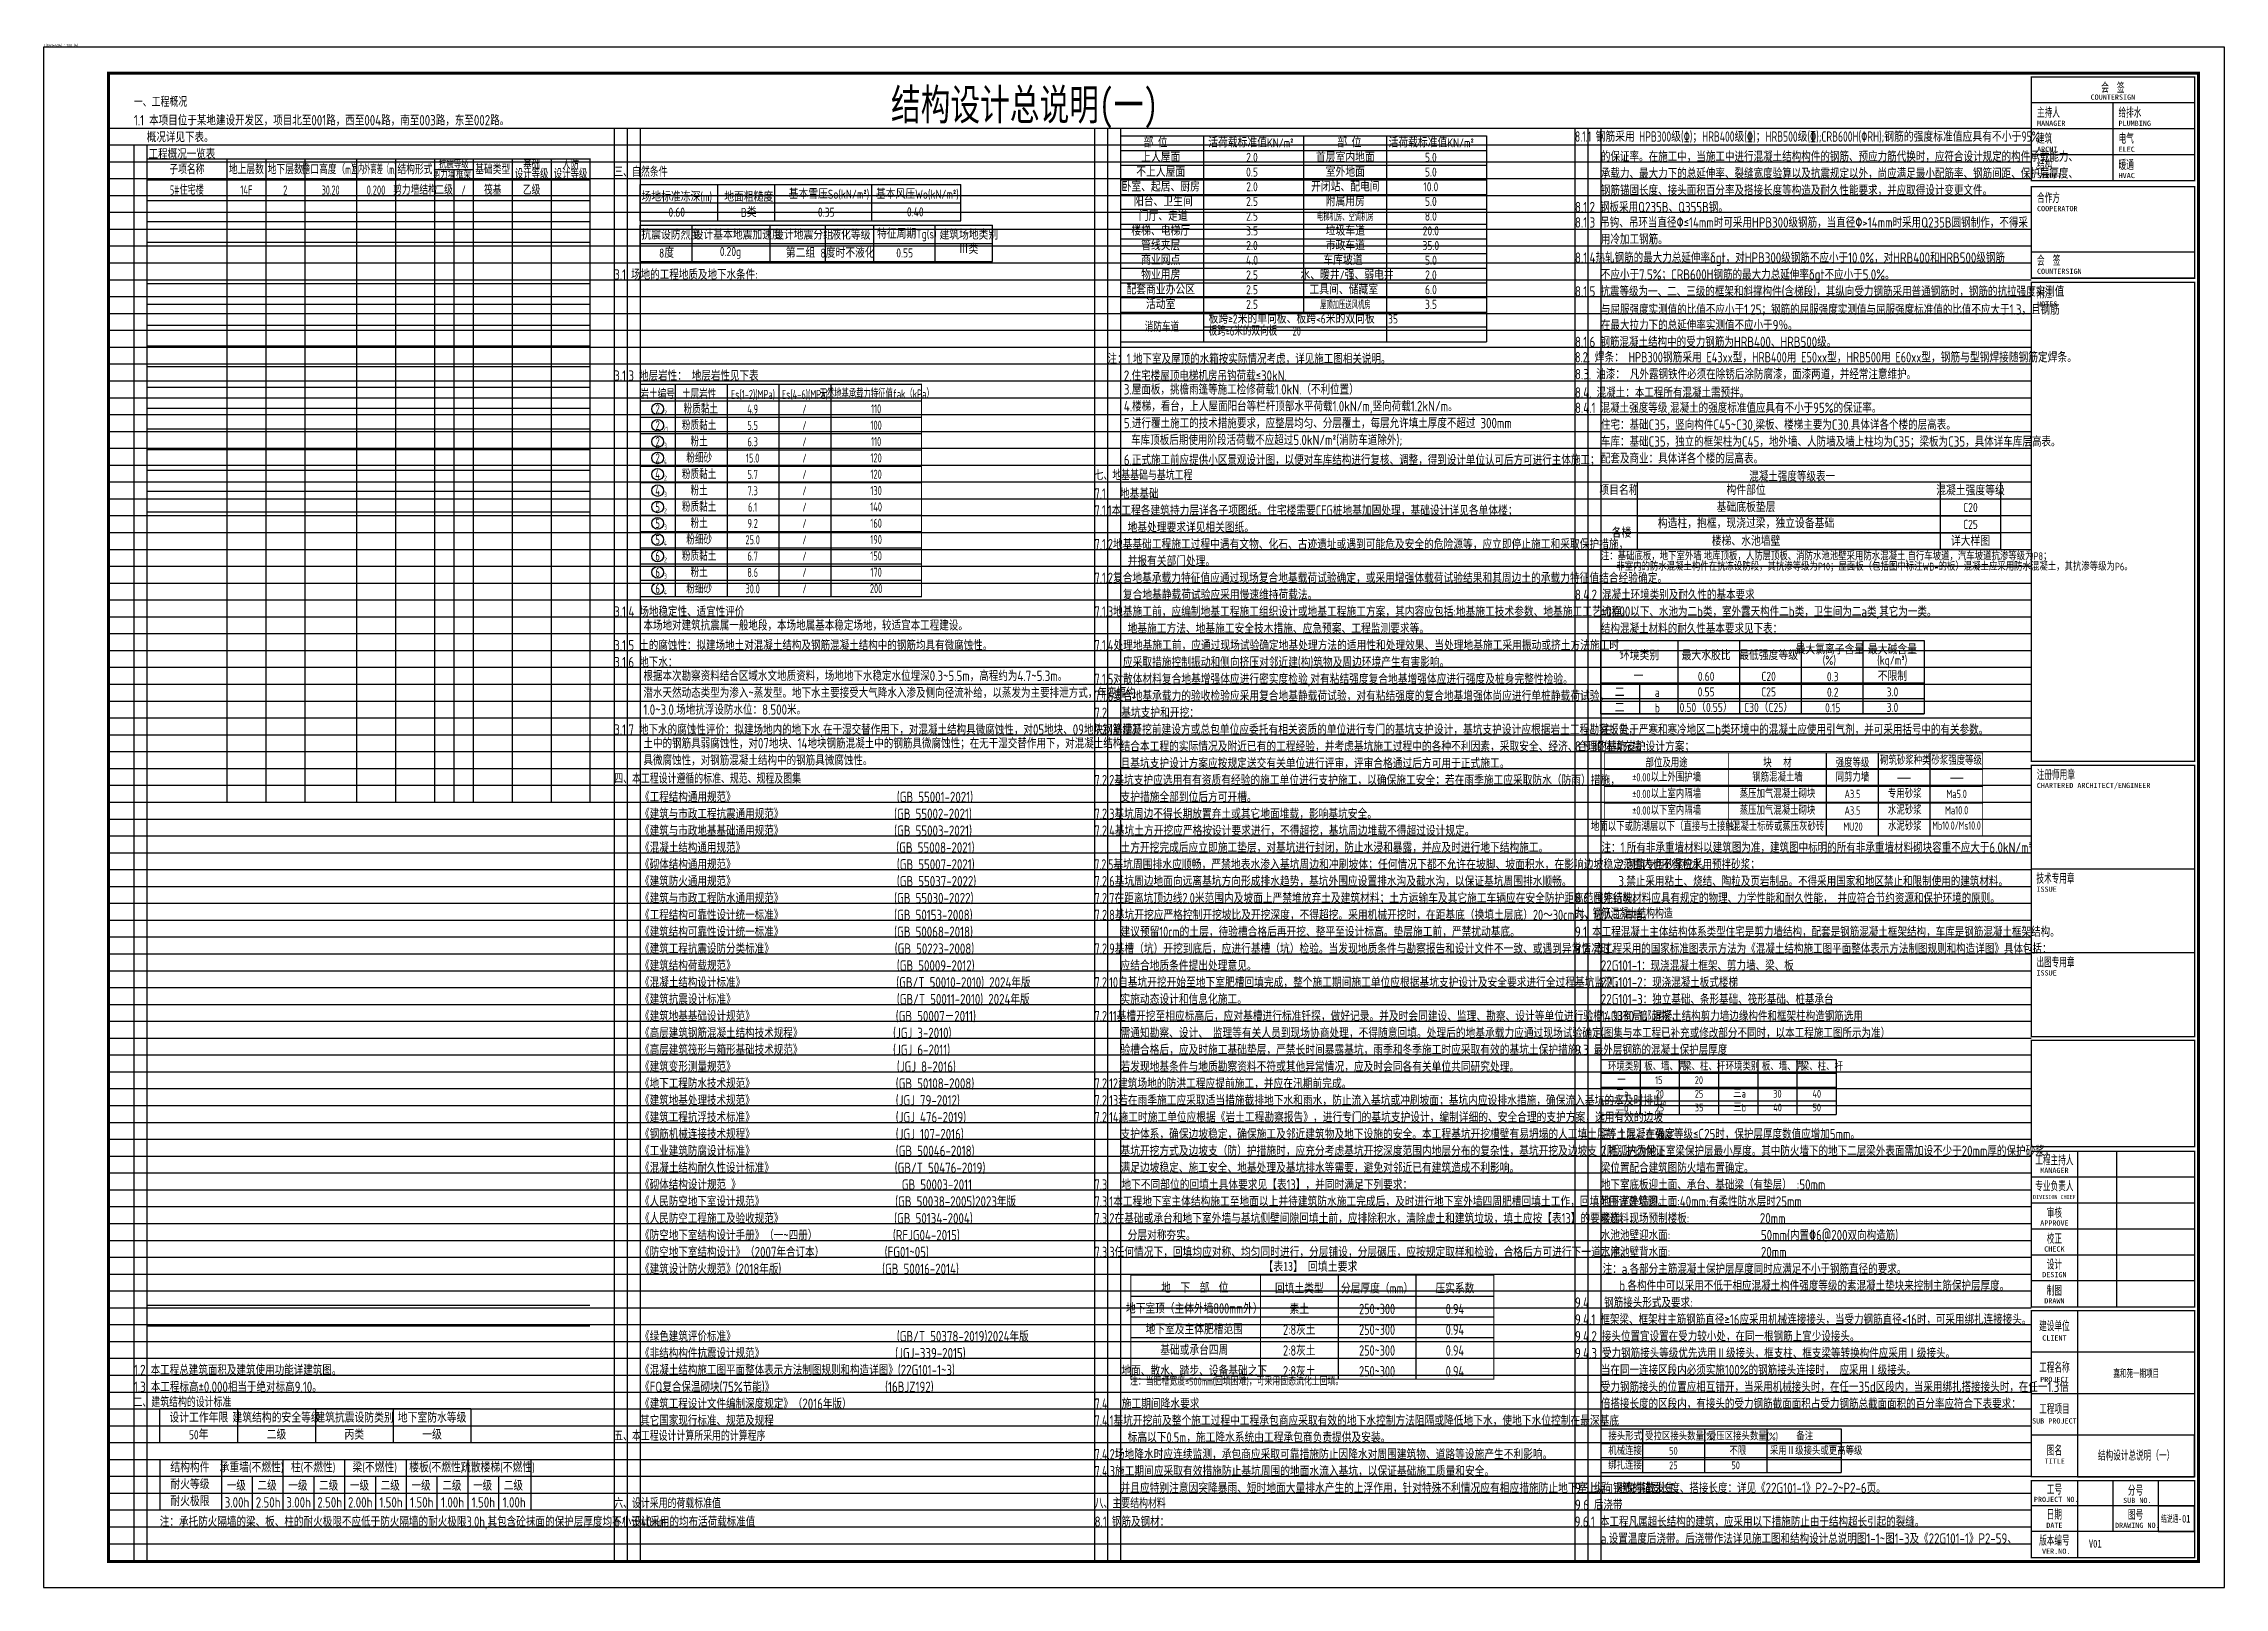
# Model space of a CAD drawing. Extents: x 698102 to 803227, y -138366 to 57555.
# Drawn here: x 698102 to 782202, y -1986 to 57555 of the extents above; entities that cross this region are included whole.
import ezdxf
from ezdxf.enums import TextEntityAlignment as Align

# ---------------------------------------------------------------- set-up
doc = ezdxf.new("R2010")
doc.units = 0
doc.header["$LTSCALE"] = 500
doc.linetypes.add('CONTINOUS', pattern=[0])
doc.layers.get('Defpoints').update_dxf_attribs({"color": 1, "linetype": 'CONTINUOUS'})
doc.layers.add('_TSZ_PLOT_MARK', color=1, linetype='CONTINUOUS', plot=False)
doc.layers.add('S-MODIFY-云线', color=3, linetype='CONTINUOUS', plot=False)
for name, color, linetype in [('A-ANNO-SYMB_图名标注', 3, 'CONTINUOUS'), ('A-ANNO-TITLE', 4, 'CONTINUOUS'), ('S-FLOOR-说明', 7, 'CONTINUOUS'), ('SM-1', 7, 'CONTINUOUS'), ('SM3', 4, 'CONTINUOUS'), ('TAB', 132, 'CONTINUOUS'), ('TEXT', 7, 'CONTINUOUS'), ('TEXT12', 6, 'CONTINUOUS'), ('TEXT13', 103, 'CONTINUOUS'), ('THICK', 6, 'CONTINUOUS'), ('图签', 4, 'CONTINUOUS'), ('图表', 4, 'CONTINUOUS'), ('更新', 30, 'CONTINOUS'), ('编号', 4, 'CONTINUOUS')]:
    doc.layers.add(name, color=color, linetype=linetype)
doc.styles.add('-宋体', font='', dxfattribs={"width": 0.8})
doc.styles.add('-黑体', font='simhei.ttf', dxfattribs={"width": 0.8})
doc.styles.add('_TSZ_PLOT_MARK', font='tssdeng.shx', dxfattribs={"width": 0.7, "bigfont": 'tssdchn.shx'})
doc.styles.add('TSSD_Dimension', font='Tssdeng.shx', dxfattribs={"width": 0.7, "bigfont": 'hztxt.shx'})
doc.styles.add('TSSD_Norm', font='tssdeng.shx', dxfattribs={"width": 0.8, "bigfont": 'hztxt.shx'})
doc.styles.add('TSSD_Rein', font='tssdeng.shx', dxfattribs={"width": 0.7, "bigfont": 'hztxt.shx'})
doc.styles.add('黑体', font='simhei.ttf')
doc.styles.get('-宋体').set_extended_font_data('SimSun')

msp = doc.modelspace()

# ---------------------------------------------------------------- texts
at = {"layer": '_TSZ_PLOT_MARK', "style": '_TSZ_PLOT_MARK'}
msp.add_text('T(841*594)_1:100 (4)', height=100, dxfattribs=at).set_placement((698101.92, 57414.24), align=Align.BOTTOM_LEFT)
at = {"layer": 'A-ANNO-SYMB_图名标注', "color": 7, "style": '-宋体', "width": 0.8}
msp.add_text('01', height=300, dxfattribs=at).set_placement((780732.52, 664.24), align=Align.MIDDLE_CENTER)
at = {"layer": 'A-ANNO-TITLE', "style": '-宋体'}
for s, height, p in [('COUNTERSIGN', 200, (777901.92, 55391.01)), ('MANAGER', 200, (775646.72, 13996.7)), ('DIVISION CHIEF', 150, (775646.72, 12996.7)), ('APPROVE', 200, (775646.72, 11966.69)), ('CHECK', 200, (775646.72, 10965.63)), ('DESIGN', 200, (775646.72, 9976.62)), ('DRAWN', 200, (775646.72, 8965.63)), ('CLIENT', 200, (775646.72, 7533.94)), ('PROJECT', 200, (775646.72, 5933.94)), ('SUB PROJECT', 200, (775646.72, 4333.94)), ('TITLE', 200, (775661.02, 2781.68)), ('PROJECT NO.', 200, (775716.72, 1308.3)), ('SUB NO.', 200, (778844.42, 1269.58)), ('DATE', 200, (775646.72, 310.83)), ('DRAWING NO.', 200, (778844.42, 308.3)), ('VER.NO.', 200, (775716.72, -689.17))]:
    msp.add_text(s, height=height, dxfattribs=at).set_placement(p, align=Align.CENTER)
at = {"layer": 'A-ANNO-TITLE', "style": '-宋体', "width": 0.6}
for s, p in [('会  签', (777901.92, 55694.87)), ('工程主持人', (775646.72, 14329.66)), ('专业负责人', (775646.72, 13329.66)), ('审核', (775646.72, 12299.64)), ('校正', (775646.72, 11298.58)), ('设计', (775646.72, 10309.57)), ('制图', (775646.72, 9298.58)), ('建设单位', (775646.72, 7933.44)), ('工程名称', (775646.72, 6333.44)), ('工程项目', (775646.72, 4733.44)), ('图名', (775649.01, 3133.44)), ('工号', (775646.72, 1629.27)), ('分号', (778774.42, 1590.55)), ('日期', (775646.72, 662.59)), ('图号', (778774.42, 660.06)), ('版本编号', (775646.72, -337.41))]:
    msp.add_text(s, height=350, dxfattribs=at).set_placement(p, align=Align.CENTER)
for s, p in [('主持人', (774976.11, 54731.95)), ('给排水', (778118.73, 54731.95)), ('建筑', (774976.11, 53731.95)), ('电气', (778121.95, 53731.95, 100)), ('结构', (774979.33, 52717.89, 100)), ('暖通', (778121.95, 52717.89, 100)), ('合作方', (774976.11, 51441.42)), ('会  签  ', (774976.11, 49025.27)), ('附注', (774976.11, 47761.47)), ('注册师用章', (774967.29, 29193.79)), ('技术专用章', (774953.14, 25193.35)), ('出图专用章', (774953.14, 21963.08))]:
    msp.add_text(s, height=350, dxfattribs=at).set_placement(p)
at = {"layer": 'A-ANNO-TITLE', "style": '-宋体'}
for s, p in [('MANAGER', (774976.11, 54381.95)), ('PLUMBING', (778118.73, 54381.95)), ('ARCHI', (774979.33, 53381.95, 100)), ('ELEC', (778121.95, 53381.95, 100)), ('STRUCT', (774979.33, 52367.89, 100)), ('HVAC', (778121.95, 52367.89, 100)), ('COOPERATOR', (774976.11, 51091.42)), ('COUNTERSIGN', (774976.11, 48675.27)), ('NOTES', (774976.11, 47411.47)), ('CHARTERED ARCHITECT/ENGINEER', (774967.29, 28843.79)), ('ISSUE', (774953.14, 24843.35)), ('ISSUE', (774953.14, 21613.08))]:
    msp.add_text(s, height=200, dxfattribs=at).set_placement(p)
for s, height, width, p in [('结说通-', 266.667, 0.6, (780158.13, 664.24)), ('V01', 300, 0.8, (777221.72, -300.04))]:
    msp.add_text(s, height=height, dxfattribs=dict(at, width=width)).set_placement(p, align=Align.MIDDLE_CENTER)
at = {"layer": 'A-ANNO-TITLE', "style": '-宋体', "width": 0.6}
msp.add_attdef('结构设计总说明（一）', text='', height=350, dxfattribs=at).set_placement((778796.72, 2941.08), align=Align.CENTER)
at = {"layer": 'S-FLOOR-说明', "style": '-宋体', "width": 0.6}
msp.add_text('嘉和苑一期项目', height=300, dxfattribs=at).set_placement((778803.48, 6118.28), align=Align.CENTER)
at = {"layer": 'SM-1', "style": 'TSSD_Rein', "width": 0.75}
for s, p in [('地下室顶（主体外墙800mm外）', (742475.98, 8573.84)), ('素土', (746526.25, 8551.53)), ('250~300', (749526.25, 8551.53)), ('0.94', (752526.25, 8551.53)), ('地下室及主体肥槽范围', (742475.98, 7773.84)), ('2:8灰土', (746526.25, 7751.53)), ('250~300', (749526.25, 7751.53)), ('0.94', (752526.25, 7751.53)), ('基础或承台四周', (742475.98, 6973.84)), ('2:8灰土', (746526.25, 6951.53)), ('250~300', (749526.25, 6951.53)), ('0.94', (752526.25, 6951.53)), ('地面、散水、踏步、设备基础之下', (742475.98, 6173.84)), ('2:8灰土', (746526.25, 6151.53)), ('250~300', (749526.25, 6151.53)), ('0.94', (752526.25, 6151.53))]:
    msp.add_text(s, height=400, dxfattribs=at).set_placement(p, align=Align.CENTER)
at = {"layer": 'SM3', "style": '-黑体', "width": 0.8}
msp.add_text('【表13】 回填土要求', height=350, dxfattribs=at).set_placement((746955.36, 10224.39), align=Align.CENTER)
at = {"layer": 'TEXT', "color": 7}
for s, height, style, width, p in [('1.1 本项目位于某地建设开发区，项目北至001路，西至004路，南至003路，东至002路。', 400, 'TSSD_Norm', 0.8, (701581.93, 54399.39)), ('概况详见下表。     ', 400, 'TSSD_Norm', 0.8, (702081.93, 53749.39)), ('3.1 场地的工程地质及地下水条件:', 400, 'TSSD_Norm', 0.8, (720106.93, 48449.39)), ('板跨≥2米的单向板、板跨<6米的双向板   35', 350, 'TSSD_Norm', 0.8, (743027.87, 46761.45)), ('3.1.3 地层岩性： 地层岩性见下表  ', 400, 'TSSD_Norm', 0.8, (720106.93, 44549.39)), ('住宅：基础C35，竖向构件C45~C30,梁板、楼梯主要为C30.具体详各个楼的层高表。', 400, 'TSSD_Norm', 0.8, (758156.93, 42658.93)), ('车库：基础C35，独立的框架柱为C45，地外墙、人防墙及墙上柱均为C35；梁板为C35，具体详车库层高表。', 400, 'TSSD_Norm', 0.8, (758156.93, 42008.93)), ('配套及商业：具体详各个楼的层高表。', 400, 'TSSD_Norm', 0.8, (758156.93, 41358.93)), ('各楼', 350, 'TSSD_Norm', 0.8, (758577.22, 38501.74)), ('3.1.4 %%144%%144场地稳定性、适宜性评价', 400, 'TSSD_Rein', 0.8, (720106.93, 35449.39)), ('3.1.5 土的腐蚀性：拟建场地土对混凝土结构及钢筋混凝土结构中的钢筋均具有微腐蚀性。', 400, 'TSSD_Rein', 0.8, (720106.93, 34149.39)), ('3.1.6 地下水：', 400, 'TSSD_Rein', 0.8, (720106.93, 33499.39)), ('1.2 本工程总建筑面积及建筑使用功能详建筑图。', 400, 'TSSD_Norm', 0.8, (701581.93, 6199.39)), ('注：承托防火隔墙的梁、板、柱的耐火极限不应低于防火隔墙的耐火极限3.0h,其包含砼抹面的保护层厚度均不小于40mm.', 400, 'TSSD_Norm', 0.77, (702581.93, 349.28))]:
    msp.add_text(s, height=height, dxfattribs=dict(at, style=style, width=width)).set_placement(p)
at = {"layer": 'TEXT', "color": 1, "style": 'TSSD_Norm', "width": 0.8}
for s, p in [('部 位', (740984.86, 53553.99)), ('活荷载标准值KN/m\x8c2', (744657.75, 53552.71)), ('部 位', (748457.43, 53553.99)), ('活荷载标准值KN/m\x8c2', (751612.07, 53552.71))]:
    msp.add_text(s, height=350, dxfattribs=at).set_placement(p, align=Align.CENTER)
at = {"layer": 'TEXT', "style": 'TSSD_Norm'}
for s, width, p in [('8.1.1 钢筋采用 HPB300级(%%131)；HRB400级(%%132)；HRB500级(%%133);CRB600H(%%130%%140RH%%141);钢筋的强度标准值应具有不小于95%%%', 0.7, (757156.93, 53649.39)), ('3.屋面板，挑檐雨篷等施工检修荷载1.0kN.（不利位置）', 0.8, (739760.49, 43899.39)), ('4.楼梯，看台，上人屋面阳台等栏杆顶部水平荷载1.0kN/m,竖向荷载1.2kN/m。', 0.8, (739760.49, 43249.39)), ('5.进行覆土施工的技术措施要求，应整层均匀、分层覆土，每层允许填土厚度不超过 300mm', 0.8, (739760.49, 42599.39)), ('车库顶板后期使用阶段活荷载不应超过5.0kN/m%%1402%%141(消防车道除外);', 0.8, (740040.92, 41949.39))]:
    msp.add_text(s, height=400, dxfattribs=dict(at, width=width)).set_placement(p, align=Align.BOTTOM_LEFT)
at = {"layer": 'TEXT', "color": 1, "style": 'TSSD_Norm', "width": 0.8}
for s, p in [(' 工程概况一览表 ', (701955.31, 53099.39)), ('《混凝土结构设计标准》                              (GB/T 50010-2010) 2024年版', (721106.93, 21149.39)), ('《建筑抗震设计标准》                                (GB/T 50011-2010) 2024年版', (721106.93, 20499.39)), ('9.4.1 框架梁、框架柱主筋钢筋直径≥16应采用机械连接接头，当受力钢筋直径<16时，可采用绑扎连接接头。', (757156.93, 8149.39)), ('1.3 本工程标高±0.000相当于绝对标高9.10。', (701581.93, 5549.39))]:
    msp.add_text(s, height=400, dxfattribs=at).set_placement(p)
at = {"layer": 'TEXT', "color": 1, "style": 'TSSD_Dimension'}
for s, height, width, p in [('抗震等级', 300, 0.7, (713921.54, 52899.39)), ('基础', 342.857, 0.7, (716921.54, 52877.96)), ('人防', 342.857, 0.7, (718421.54, 52877.96)), ('子项名称', 357.143, 0.7, (703628.03, 52699.39)), ('地上层数', 357.143, 0.7, (705921.54, 52699.39)), ('地下层数', 357.143, 0.7, (707421.54, 52699.39)), ('檐口高度（m）', 357.143, 0.7, (709171.54, 52699.39)), ('室内外高差（m）', 357.143, 0.5, (710921.54, 52699.39)), ('结构形式', 357.143, 0.7, (712421.54, 52699.39)), ('剪力墙', 300, 0.7, (713546.54, 52499.39)), ('框架', 300, 0.7, (714296.54, 52499.39)), ('基础类型', 357.143, 0.7, (715421.54, 52699.39)), ('设计等级', 342.857, 0.7, (716921.54, 52520.82)), ('设计等级', 342.857, 0.7, (718421.54, 52520.82))]:
    msp.add_text(s, height=height, dxfattribs=dict(at, width=width)).set_placement(p, align=Align.MIDDLE_CENTER)
at = {"layer": 'TEXT', "style": 'TSSD_Norm'}
for s, height, width, p in [('上人屋面', 350, 0.8, (741182.57, 52987.08)), ('2.0', 350, 0.8, (744702.3, 52993.12)), ('首层室内地面', 350, 0.8, (748301.4, 52987.18)), ('5.0', 350, 0.8, (751598.56, 52993.12)), ('卧室、起居、厨房', 350, 0.8, (741182.57, 51852)), ('不上人屋面', 350, 0.8, (741182.57, 52420.18)), ('0.5', 350, 0.8, (744702.3, 52426.12)), ('2.0', 350, 0.8, (744702.3, 51859.12)), ('开闭站、配电间', 350, 0.8, (748301.4, 51853.08)), ('室外地面', 350, 0.8, (748301.4, 52420.66)), ('10.0', 350, 0.8, (751598.56, 51859.12)), ('5.0', 350, 0.8, (751598.56, 52426.12)), ('阳台、卫生间', 350, 0.8, (741284.18, 51285.09)), ('2.5', 350, 0.8, (744702.3, 51292.12)), ('附属用房', 350, 0.8, (748301.4, 51286.46)), ('5.0', 350, 0.8, (751598.56, 51292.12)), ('楼梯、电梯厅', 350, 0.8, (741182.57, 50151.29)), ('门厅、走道', 350, 0.8, (741279.65, 50719.66)), ('3.5', 350, 0.8, (744702.3, 50158.12)), ('2.5', 350, 0.8, (744702.3, 50725.12)), ('电梯机房、空调机房', 300, 0.6, (748301.4, 50718.29)), ('垃圾车道', 350, 0.8, (748301.4, 50151.29)), ('20.0', 350, 0.8, (751598.56, 50158.12)), ('8.0', 350, 0.8, (751598.56, 50725.12)), ('管线夹层', 350, 0.8, (741182.57, 49584.29)), ('2.0', 350, 0.8, (744702.3, 49591.12)), ('市政车道', 350, 0.8, (748301.4, 49584.29)), ('35.0', 350, 0.8, (751598.56, 49591.12)), ('物业用房', 350, 0.8, (741182.57, 48450.29)), ('商业网点', 350, 0.8, (741182.57, 49017.29)), ('4.0', 350, 0.8, (744702.3, 49024.12)), ('2.5', 350, 0.8, (744702.3, 48457.12)), ('水、暖井/强、弱电井', 350, 0.8, (748368.5, 48450.29)), ('车库坡道', 350, 0.8, (748212.47, 49017.29)), ('5.0', 350, 0.8, (751603.61, 49024.12)), ('2.0', 350, 0.8, (751603.61, 48457.12)), ('配套商业办公区', 350, 0.8, (741182.57, 47883.29)), ('2.5', 350, 0.8, (744702.3, 47890.12)), ('屋顶加压送风机房', 300, 0.6, (748301.4, 47316.29))]:
    msp.add_text(s, height=height, dxfattribs=dict(at, width=width)).set_placement(p, align=Align.CENTER)
at = {"layer": 'TEXT', "color": 3, "ltscale": 99, "style": 'TSSD_Norm', "width": 0.8}
for s, height, p in [('的保证率。在施工中，当施工中进行混凝土结构构件的钢筋、预应力筋代换时，应符合设计规定的构件承载能力、', 400, (758156.93, 52999.39)), ('钢筋锚固长度、接头面积百分率及搭接长度等构造及耐久性能要求，并应取得设计变更文件。', 400, (758156.93, 51699.39)), ('承载力、最大力下的总延伸率、裂缝宽度验算以及抗震规定以外，尚应满足最小配筋率、钢筋间距、保护层厚度、', 400, (758156.93, 52349.39)), ('特征周期Tg(s)', 350, (730241.34, 50037.85))]:
    msp.add_text(s, height=height, dxfattribs=at).set_placement(p)
at = {"layer": 'TEXT', "color": 7}
for s, height, style, width, p in [('5#住宅楼', 357.143, 'TSSD_Dimension', 0.65, (703628.03, 51905.68)), ('14F', 357.143, 'TSSD_Dimension', 0.7, (705921.54, 51905.68)), ('2', 357.14, 'TSSD_Dimension', 0.7, (707421.54, 51905.68)), ('30.20', 357.143, 'TSSD_Dimension', 0.65, (709171.54, 51905.68)), ('0.200', 357.143, 'TSSD_Dimension', 0.7, (710921.54, 51905.68)), ('剪力墙结构', 357.143, 'TSSD_Dimension', 0.7, (712421.54, 51905.68)), ('二级', 357.143, 'TSSD_Dimension', 0.7, (713546.54, 51905.68)), ('/', 357.14, 'TSSD_Dimension', 0.7, (714296.54, 51905.68)), ('筏基', 357.143, 'TSSD_Dimension', 0.7, (715421.54, 51905.68)), ('乙级', 357.143, 'TSSD_Dimension', 0.7, (716921.54, 51905.68)), ('消防车道', 350, 'TSSD_Norm', 0.7, (741230, 46623.2)), ('2', 360, 'TSSD_Norm', 0.7, (721781.93, 43464.39)), ('2', 360, 'TSSD_Norm', 0.7, (721781.93, 42834.39)), ('2', 200, 'TSSD_Norm', 0.7, (722081.42, 43317.59)), ('2', 360, 'TSSD_Norm', 0.7, (721781.93, 42204.39)), ('21', 200, 'TSSD_Norm', 0.7, (722081.42, 42687.59)), ('3', 200, 'TSSD_Norm', 0.7, (722081.42, 42057.59)), ('2', 360, 'TSSD_Norm', 0.7, (721781.93, 41574.39)), ('4', 200, 'TSSD_Norm', 0.7, (722081.42, 41427.59)), ('4', 360, 'TSSD_Norm', 0.7, (721781.93, 40944.45)), ('4', 360, 'TSSD_Norm', 0.7, (721781.93, 40314.51)), ('2', 200, 'TSSD_Norm', 0.7, (722081.42, 40797.64)), ('项目名称', 350, 'TSSD_Norm', 0.8, (758856.77, 40322.8)), ('构件部位', 350, 'TSSD_Norm', 0.8, (763755.65, 40322.8)), ('5', 360, 'TSSD_Norm', 0.7, (721781.93, 39684.56)), ('3', 200, 'TSSD_Norm', 0.7, (722081.42, 40167.7)), ('2', 200, 'TSSD_Norm', 0.7, (722081.42, 39537.76)), ('基础底板垫层', 350, 'TSSD_Norm', 0.8, (763755.65, 39666.67)), ('5', 360, 'TSSD_Norm', 0.7, (721781.93, 39054.16)), ('3', 200, 'TSSD_Norm', 0.7, (722081.42, 38907.35)), ('构造柱，抱框，现浇过梁，独立设备基础', 350, 'TSSD_Norm', 0.8, (763755.65, 39042.88)), ('5', 360, 'TSSD_Norm', 0.7, (721781.93, 38424.27)), ('6', 360, 'TSSD_Norm', 0.7, (721781.93, 37794.21)), ('4', 200, 'TSSD_Norm', 0.7, (722081.42, 38277.47)), ('楼梯、水池墙壁', 350, 'TSSD_Norm', 0.8, (763755.65, 38363.25)), ('6', 360, 'TSSD_Norm', 0.7, (721781.93, 37164.21)), ('3', 200, 'TSSD_Norm', 0.7, (722081.42, 37017.41)), ('2', 200, 'TSSD_Norm', 0.7, (722081.42, 37647.41)), ('6', 360, 'TSSD_Norm', 0.7, (721781.93, 36533.81)), ('4', 200, 'TSSD_Norm', 0.7, (722081.42, 36387))]:
    msp.add_text(s, height=height, dxfattribs=dict(at, style=style, width=width)).set_placement(p, align=Align.MIDDLE_CENTER)
at = {"layer": 'TEXT', "color": 7, "ltscale": 99, "style": 'TSSD_Norm', "width": 0.8}
for s, p in [(' 场地标准冻深(m) ', (722521.11, 51466.87)), ('地面粗糙度 ', (725379.63, 51461.04)), ('基本雪压So(kN/m%%1402%%141)', (728388.64, 51570.96)), ('基本风压Wo(kN/m%%1402%%141)', (731797.5, 51569.39)), ('0.60', (722517.33, 50877.08)), ('B类', (725295.22, 50867.81)), ('0.35', (728284.4, 50877.08)), ('0.40', (731716.5, 50889.47)), ('8度时不液化', (729106.93, 49299.39)), ('设计工作年限 ', (704172.48, 4377.05)), ('建筑结构的安全等级 ', (707171.09, 4374.39)), ('建筑抗震设防类别 ', (710177.18, 4374.39)), ('地下室防水等级 ', (713168.08, 4374.39)), ('50年', (704081.77, 3723.23)), ('二级', (707081.64, 3718.5)), ('丙类', (710081.43, 3718.5)), ('一级', (713081.15, 3718.5))]:
    msp.add_text(s, height=350, dxfattribs=at).set_placement(p, align=Align.CENTER)
at = {"layer": 'TEXT', "style": 'TSSD_Norm'}
for s, height, width, p in [('8.1.2 钢板采用Q235B、Q355B钢。', 400, 0.8, (757156.93, 51049.39)), ('用冷加工钢筋。', 400, 0.8, (758156.93, 49808.93)), ('8.1.5 抗震等级为一、二、三级的框架和斜撑构件(含梯段)，其纵向受力钢筋采用普通钢筋时，钢筋的抗拉强度实测值', 400, 0.8, (757156.93, 47799.39)), ('与屈服强度实测值的比值不应小于1.25；钢筋的屈服强度实测值与屈服强度标准值的比值不应大于1.3，且钢筋', 400, 0.8, (758156.93, 47099.39)), ('8.1.6 钢筋混凝土结构中的受力钢筋为HRB400、HRB500级。', 400, 0.8, (757156.93, 45849.39)), ('注：1.地下室及屋顶的水箱按实际情况考虑，详见施工图相关说明。', 400, 0.8, (739131.05, 45199.39)), ('8.2. 焊条： HPB300钢筋采用 E43xx型，HRB400用 E50xx型，HRB500用 E60xx型，钢筋与型钢焊接随钢筋定焊条。', 400, 0.75, (757156.93, 45258.93)), ('2.住宅楼屋顶电梯机房吊钩荷载≤30kN.', 400, 0.8, (739760.49, 44549.39)), ('8.3. 油漆： 凡外露钢铁件必须在除锈后涂防腐漆，面漆两道，并经常注意维护。', 400, 0.8, (757156.93, 44608.93)), ('8.4. 混凝土：本工程所有混凝土需预拌。', 400, 0.8, (757156.93, 43899.39)), ('8.4.1 混凝土强度等级,混凝土的强度标准值应具有不小于95%%%的保证率。', 400, 0.8, (757156.93, 43308.93)), ('6.正式施工前应提供小区景观设计图，以便对车库结构进行复核、调整，得到设计单位认可后方可进行主体施工；', 400, 0.8, (739760.49, 41299.39)), ('7.1   地基基础', 400, 0.75, (738631.93, 39999.39)), ('8.4.2 混凝土环境类别及耐久性的基本要求', 400, 0.8, (757156.93, 36099.39)), ('%%P0.000以下、水池为二b类，室外露天构件二b类，卫生间为二a类,其它为一类。', 400, 0.8, (758156.93, 35449.39)), ('结构混凝土材料的耐久性基本要求见下表：', 400, 0.8, (758156.93, 34799.39)), ('7.2   基坑支护和开挖：', 400, 0.75, (738631.93, 31549.39)), ('7.2.1基槽开挖前建设方或总包单位应委托有相关资质的单位进行专门的基坑支护设计，基坑支护设计应根据岩土工程勘察报告，', 400, 0.75, (738631.93, 30899.39)), ('注：处于严寒和寒冷地区二b类环境中的混凝土应使用引气剂，并可采用括号中的有关参数。', 400, 0.8, (758150.68, 30899.39)), ('结合本工程的实际情况及附近已有的工程经验，并考虑基坑施工过程中的各种不利因素，采取安全、经济、合理的基坑支护设计方案；', 400, 0.75, (739631.93, 30249.39)), ('8.5 砌体填充墙：', 400, 0.8, (757156.93, 30249.39)), ('且基坑支护设计方案应按规定送交有关单位进行评审，评审合格通过后方可用于正式施工。', 400, 0.75, (739631.93, 29599.39)), ('《工程结构通用规范》                                (GB 55001-2021)', 400, 0.8, (721106.93, 28299.39)), ('7.2.2基坑支护应选用有有资质有经验的施工单位进行支护施工，以确保施工安全；若在雨季施工应采取防水（防雨）措施，', 400, 0.75, (738631.93, 28949.39)), ('支护措施全部到位后方可开槽。', 400, 0.75, (739631.93, 28299.39)), ('《建筑与市政工程抗震通用规范》                      (GB 55002-2021)', 400, 0.8, (721106.93, 27649.39)), ('7.2.3基坑周边不得长期放置弃土或其它地面堆载，影响基坑安全。', 400, 0.75, (738631.93, 27649.39)), ('《建筑与市政地基基础通用规范》                      (GB 55003-2021)', 400, 0.8, (721106.93, 26999.39)), ('7.2.4基坑土方开挖应严格按设计要求进行，不得超挖，基坑周边堆载不得超过设计规定。', 400, 0.75, (738631.93, 26999.39)), ('《混凝土结构通用规范》                              (GB 55008-2021)', 400, 0.8, (721106.93, 26349.39)), ('《砌体结构通用规范》                                (GB 55007-2021)', 400, 0.8, (721106.93, 25699.39)), ('7.2.5基坑周围排水应顺畅，严禁地表水渗入基坑周边和冲刷坡体；任何情况下都不允许在坡脚、坡面积水，在影响边坡稳定范围内也不得积水。', 400, 0.7, (738631.93, 25699.39)), ('注：1.所有非承重墙材料以建筑图为准，建筑图中标明的所有非承重墙材料砌块容重不应大于6.0kN/m%%1403%%141', 400, 0.8, (758178.37, 26349.39)), ('2.砌筑专用砂浆应采用预拌砂浆；', 400, 0.8, (758833, 25699.39)), ('7.2.6基坑周边地面向远离基坑方向形成排水趋势，基坑外围应设置排水沟及截水沟，以保证基坑周围排水顺畅。', 400, 0.75, (738631.93, 25049.39)), ('7.2.7在距离坑顶边线2.0米范围内及坡面上严禁堆放弃土及建筑材料；土方运输车及其它施工车辆应在安全防护距离范围外行驶。', 400, 0.75, (738631.93, 24399.39)), ('《工程结构可靠性设计统一标准》                      (GB 50153-2008)', 400, 0.8, (721106.93, 23749.39)), ('7.2.8基坑开挖应严格控制开挖坡比及开挖深度，不得超挖。采用机械开挖时，在距基底（换填土层底）20～30cm时，应人工清槽。', 400, 0.75, (738631.93, 23749.39)), ('《建筑结构可靠性设计统一标准》                      (GB 50068-2018)     ', 400, 0.8, (721106.93, 23099.39)), ('《建筑工程抗震设防分类标准》                        (GB 50223-2008) ', 400, 0.8, (721106.93, 22449.39)), ('建议预留10cm的土层，待验槽合格后再开挖、整平至设计标高。垫层施工前，严禁扰动基底。', 400, 0.75, (739631.93, 23099.39)), ('9.1 本工程混凝土主体结构体系类型住宅是剪力墙结构，配套是钢筋混凝土框架结构，车库是钢筋混凝土框架结构。', 399.999, 0.8, (757156.93, 23099.39)), ('《建筑结构荷载规范》                                (GB 50009-2012) ', 400, 0.8, (721106.93, 21799.39)), ('22G101-1：现浇混凝土框架、剪力墙、梁、板', 400, 0.8, (758156.93, 21799.39)), ('7.2.10自基坑开挖开始至地下室肥槽回填完成，整个施工期间施工单位应根据基坑支护设计及安全要求进行全过程基坑监测，', 400, 0.75, (738631.93, 21149.39)), ('22G101-2：现浇混凝土板式楼梯', 400, 0.8, (758156.93, 21149.39)), ('《建筑地基基础设计规范》                            (GB 50007－2011)', 400, 0.8, (721106.93, 19849.39)), ('7.2.11基槽开挖至相应标高后，应对基槽进行标准钎探，做好记录。并及时会同建设、监理、勘察、设计等单位进行验槽；如有局部超挖，', 400, 0.75, (738631.93, 19849.39)), ('实施动态设计和信息化施工。', 400, 0.75, (739631.93, 20499.39)), ('14G330-1：混凝土结构剪力墙边缘构件和框架柱构造钢筋选用', 399.999, 0.8, (758156.93, 19849.39)), ('22G101-3：独立基础、条形基础、筏形基础、桩基承台', 400, 0.8, (758156.93, 20499.39)), ('《高层建筑钢筋混凝土结构技术规程》                  (JGJ 3-2010)', 400, 0.8, (721106.93, 19199.39)), ('需通知勘察、设计、 监理等有关人员到现场协商处理，不得随意回填。处理后的地基承载力应通过现场试验确定。', 400, 0.75, (739631.93, 19199.39)), ('《高层建筑筏形与箱形基础技术规范》                  (JGJ 6-2011)', 400, 0.8, (721106.93, 18549.39)), ('验槽合格后，应及时施工基础垫层，严禁长时间暴露基坑，雨季和冬季施工时应采取有效的基坑土保护措施；', 400, 0.75, (739631.93, 18549.39)), ('《建筑变形测量规范》                                (JGJ 8-2016)', 400, 0.8, (721106.93, 17899.39)), ('《地下工程防水技术规范》                            (GB 50108-2008)', 400, 0.8, (721106.93, 17249.39)), ('7.2.12建筑场地的防洪工程应提前施工，并应在汛期前完成。', 400, 0.75, (738631.93, 17249.39)), ('若发现地基条件与地质勘察资料不符或其他异常情况，应及时会同各有关单位共同研究处理。', 400, 0.75, (739631.93, 17899.39)), ('环境类别', 300, 0.8, (758433.85, 17951.86)), ('板、墙、壳', 300, 0.8, (759831.56, 17951.86)), ('15', 300, 0.8, (760248.14, 17429.67)), ('梁、柱、杆', 300, 0.8, (761333.08, 17951.86)), ('20', 300, 0.8, (761778.75, 17429.67)), ('环境类别', 300, 0.8, (762969.85, 17951.86)), ('板、墙、壳', 300, 0.8, (764367.56, 17951.86)), ('梁、柱、杆', 300, 0.8, (765869.08, 17951.86)), ('《建筑地基处理技术规范》                            (JGJ 79-2012)', 400, 0.8, (721106.93, 16599.39)), ('7.2.13若在雨季施工应采取适当措施截排地下水和雨水，防止流入基坑或冲刷坡面；基坑内应设排水措施，确保流入基坑的水及时排出。', 400, 0.75, (738631.93, 16599.39)), ('二a', 300, 0.8, (758726.62, 16916.36)), ('一', 300, 0.8, (758791.97, 17423.85)), ('20', 300, 0.8, (760266.75, 16900.47)), ('25', 300, 0.8, (761778.75, 16900.47)), ('三a', 300, 0.8, (763259.76, 16905.64)), ('30', 300, 0.8, (764802.75, 16900.47)), ('40', 300, 0.8, (766314.75, 16900.47)), ('《建筑工程抗浮技术标准》                            (JGJ 476-2019)', 400, 0.8, (721106.93, 15949.39)), ('7.2.14施工时施工单位应根据《岩土工程勘察报告》，进行专门的基坑支护设计，编制详细的、安全合理的支护方案，选用有效的边坡', 400, 0.75, (738631.93, 15949.39)), ('二b', 300, 0.8, (758726.62, 16371.27)), ('25', 300, 0.8, (760266.75, 16371.27)), ('35', 300, 0.8, (761778.75, 16371.27)), ('三b', 300, 0.8, (763259.76, 16371.27)), ('40', 300, 0.8, (764802.75, 16371.27)), ('50', 300, 0.8, (766314.75, 16371.27)), ('《钢筋机械连接技术规程》                            (JGJ 107-2016)', 400, 0.8, (721106.93, 15299.39)), ('支护体系，确保边坡稳定，确保施工及邻近建筑物及地下设施的安全。本工程基坑开挖槽壁有易坍塌的人工填土层等土层，在确定', 400, 0.75, (739631.93, 15299.39)), ('注：1.混凝土强度等级≤C25时，保护层厚度数值应增加5mm。', 400, 0.8, (758156.93, 15299.39)), ('《工业建筑防腐设计标准》                            (GB 50046-2018)', 400, 0.8, (721106.93, 14649.39)), ('《混凝土结构耐久性设计标准》                        (GB/T 50476-2019)', 400, 0.8, (721106.93, 13999.39)), ('基坑开挖方式及边坡支（防）护措施时，应充分考虑基坑开挖深度范围内地层分布的复杂性，基坑开挖及边坡支（防）护须保证', 400, 0.75, (739631.93, 14649.39)), ('满足边坡稳定、施工安全、地基处理及基坑排水等需要，避免对邻近已有建筑造成不利影响。', 400, 0.75, (739631.93, 13999.39)), ('梁位置配合建筑图防火墙布置确定。', 400, 0.8, (758156.93, 13999.39)), ('2.括弧内为地下室梁保护层最小厚度。其中防火墙下的地下二层梁外表面需加设不少于20mm厚的保护砂浆，', 400, 0.8, (758156.93, 14649.39)), ('《砌体结构设计规范 》                                GB 50003-2011', 400, 0.8, (721106.93, 13349.39)), ('7.3   地下不同部位的回填土具体要求见【表13】，并同时满足下列要求：', 400, 0.75, (738631.93, 13349.39)), ('7.3.1本工程地下室主体结构施工至地面以上并待建筑防水施工完成后，及时进行地下室外墙四周肥槽回填土工作，回填范围详建筑图。', 400, 0.75, (738631.93, 12699.39)), ('地下室外墙迎土面:40mm;有柔性防水层时25mm', 400, 0.8, (758156.93, 12699.39)), ('《人民防空工程施工及验收规范》                      (GB 50134-2004)', 400, 0.8, (721106.93, 12049.39)), ('%%145《防空地下室结构设计手册》（一~四册）               (RFJG04-2015)', 400, 0.8, (721106.93, 11399.39)), ('7.3.2在基础或承台和地下室外墙与基坑侧壁间隙回填土前，应排除积水，清除虚土和建筑垃圾，填土应按【表13】的要求选料，', 400, 0.75, (738631.93, 12049.39)), ('       分层对称夯实。', 400, 0.75, (738631.93, 11399.39)), ('楼梯、现场预制楼板:              20mm', 400, 0.8, (758156.93, 12049.39)), ('水池池壁迎水面:                  50mm(内置%%1326@200双向构造筋)', 400, 0.8, (758156.93, 11399.39)), ('《防空地下室结构设计》（2007年合订本）            (FG01~05)', 400, 0.8, (721106.93, 10749.39)), ('水池池壁背水面:                  20mm', 400, 0.8, (758156.93, 10749.39)), ('《建筑设计防火规范》(2018年版)                    (GB 50016-2014)', 400, 0.8, (721106.93, 10099.39)), ('注：a.各部分主筋混凝土保护层厚度同时应满足不小于钢筋直径的要求。', 400, 0.8, (758223.99, 10099.39)), ('b.各构件中可以采用不低于相应混凝土构件强度等级的素混凝土垫块来控制主筋保护层厚度。', 400, 0.8, (758868.71, 9449.39)), ('9.4   钢筋接头形式及要求:', 400, 0.8, (757156.93, 8799.39)), ('9.4.2 接头位置宜设置在受力较小处，在同一根钢筋上宜少设接头。', 400, 0.8, (757156.93, 7499.39)), ('《非结构构件抗震设计规范》                          (JGJ-339-2015)', 400, 0.8, (721106.93, 6849.39)), ('9.4.3 受力钢筋接头等级优先选用Ⅱ级接头，框支柱、框支梁等转换构件应采用Ⅰ级接头。', 400, 0.8, (757156.93, 6849.39)), ('《混凝土结构施工图平面整体表示方法制图规则和构造详图》(22G101-1~3)', 400, 0.8, (721106.93, 6199.39)), ('《FQ复合保温砌块(75%%%节能)》                      (16BJZ192)', 400, 0.8, (721106.93, 5549.39)), ('受力钢筋接头的位置应相互错开，当采用机械接头时，在任一35d区段内，当采用绑扎搭接接头时，在任一1.3倍', 400, 0.8, (758156.93, 5549.39)), ('当在同一连接区段内必须实施100%%%的钢筋接头连接时， 应采用Ⅰ级接头。', 400, 0.8, (758156.93, 6199.39)), ('《建筑工程设计文件编制深度规定》（2016年版）  ', 400, 0.8, (721106.93, 4899.39)), ('7.4   施工期间降水要求', 400, 0.75, (738631.93, 4899.39)), ('其它国家现行标准、规范及规程', 400, 0.8, (721106.93, 4249.39)), ('7.4.1基坑开挖前及整个施工过程中工程承包商应采取有效的地下水控制方法阻隔或降低地下水，使地下水位控制在最深基底', 400, 0.75, (738631.93, 4249.39)), ('7.4.2场地降水时应连续监测，承包商应采取可靠措施防止因降水对周围建筑物、道路等设施产生不利影响。', 400, 0.75, (738631.93, 2949.39)), ('       标高以下0.5m，施工降水系统由工程承包商负责提供及安装。', 400, 0.75, (738631.93, 3599.39)), ('机械连接', 300, 0.8, (758441.99, 3125.89)), ('接头形式', 300, 0.8, (758448.02, 3685.89)), ('受拉区接头数量(%%%)', 300, 0.8, (759863.82, 3685.89)), ('50', 300, 0.8, (760789.6, 3132.05)), ('受压区接头数量(%%%)', 300, 0.8, (762284.53, 3685.89)), ('不限', 300, 0.8, (763113.07, 3124.63)), ('采用Ⅱ级接头或更高等级', 300, 0.8, (764677.85, 3127.95)), ('备注', 300, 0.8, (765696.17, 3685.89)), ('7.4.3施工期间应采取有效措施防止基坑周围的地面水流入基坑，以保证基础施工质量和安全。', 400, 0.75, (738631.93, 2299.39)), ('绑扎连接', 300, 0.8, (758439.99, 2565.89)), ('25', 300, 0.8, (760789.63, 2572.05)), ('50', 300, 0.8, (763189.63, 2572.05)), ('并且应特别注意因突降暴雨、短时地面大量排水产生的上浮作用，针对特殊不利情况应有相应措施防止地下室上浮，避免事故发生。', 400, 0.75, (739631.93, 1649.39)), ('9.5 纵向钢筋的锚固长度、搭接长度：详见《22G101-1》P2-2~P2-6页。', 400, 0.8, (757156.93, 1649.39)), ('6.1 设计采用的均布活荷载标准值 ', 400, 0.8, (720106.93, 349.39)), ('8.1 钢筋及钢材：', 400, 0.8, (738631.93, 349.39)), ('9.6.1 本工程凡属超长结构的建筑，应采用以下措施防止由于结构超长引起的裂缝。', 400, 0.8, (757146.23, 349.39)), ('a.设置温度后浇带。后浇带作法详见施工图和结构设计总说明图1-1~图1-3及《22G101-1》P2-59、', 400, 0.8, (758155.57, -300.61))]:
    msp.add_text(s, height=height, dxfattribs=dict(at, width=width)).set_placement(p)
at = {"layer": 'TEXT', "ltscale": 99, "width": 0.8}
for s, style, p in [('8.1.3 吊钩、吊环当直径%%130≤14mm时可采用HPB300级钢筋，当直径%%130>14mm时采用Q235B圆钢制作，不得采', 'TSSD_Rein', (757156.93, 50458.93)), ('3.禁止采用粘土、烧结、陶粒及页岩制品。不得采用国家和地区禁止和限制使用的建筑材料。', 'TSSD_Rein', (758833, 25049.39)), ('8.6 住宅结构材料应具有规定的物理、力学性能和耐久性能， 并应符合节约资源和保护环境的原则。', 'TSSD_Rein', (757156.93, 24399.39)), ('9.2 本工程采用的国家标准图表示方法为《混凝土结构施工图平面整体表示方法制图规则和构造详图》具体包括：', 'TSSD_Norm', (757156.93, 22449.39)), ('(图集与本工程已补充或修改部分不同时，以本工程施工图所示为准）', 'TSSD_Norm', (758156.93, 19199.39)), ('9.3 最外层钢筋的混凝土保护层厚度', 'TSSD_Norm', (757156.93, 18549.39)), ('地下室底板迎土面、承台、基础梁（有垫层） :50mm', 'TSSD_Norm', (758156.93, 13349.39)), ('倍搭接长度的区段内，有接头的受力钢筋截面面积占受力钢筋总截面面积的百分率应符合下表要求：', 'TSSD_Norm', (758156.93, 4899.39)), ('9.6 后浇带', 'TSSD_Norm', (757156.93, 999.39))]:
    msp.add_text(s, height=400, dxfattribs=dict(at, style=style)).set_placement(p)
at = {"layer": 'TEXT', "color": 7, "ltscale": 99, "style": 'TSSD_Norm', "width": 0.8}
for s, p in [('抗震设防烈度 ', (721151.97, 49999.39)), ('8度', (721836.45, 49299.39)), ('设计基本地震加速度', (723168.19, 49999.39)), ('0.20g', (724179.4, 49360.93)), ('设计地震分组', (726273.21, 49999.39)), ('第二组', (726725.7, 49299.39)), ('液化等级', (728477.01, 49997.81)), ('0.55', (730984.39, 49307.08)), ('建筑场地类别 ', (732648.23, 49999.39))]:
    msp.add_text(s, height=350, dxfattribs=at).set_placement(p)
msp.add_text('Ⅲ类', height=350, dxfattribs=at).set_placement((733393.65, 49342.19), align=Align.BOTTOM_LEFT)
at = {"layer": 'TEXT', "color": 3, "style": 'TSSD_Norm'}
for s, width, p in [('8.1.4热轧钢筋的最大力总延伸率δ%%142gt%%143，对HPB300级钢筋不应小于10.0%%%，对HRB400和HRB500级钢筋', 0.8, (757156.93, 49099.39)), ('不应小于7.5%%%；CRB600H钢筋的最大力总延伸率δ%%142gt%%143不应小于5.0%%%。', 0.8, (758156.93, 48449.39)), ('在最大拉力下的总延伸率实测值不应小于9％。', 0.8, (758156.93, 46499.39)), ('7.1.1本工程各建筑持力层详各子项图纸。住宅楼需要CFG桩地基加固处理，基础设计详见各单体楼；', 0.75, (738631.93, 39349.39)), ('       地基处理要求详见相关图纸。', 0.75, (738631.93, 38699.39)), ('7.1.2地基基础工程施工过程中遇有文物、化石、古迹遗址或遇到可能危及安全的危险源等，应立即停止施工和采取保护措施，', 0.75, (738631.93, 38049.39)), ('7.1.2复合地基承载力特征值应通过现场复合地基载荷试验确定，或采用增强体载荷试验结果和其周边土的承载力特征值结合经验确定。', 0.75, (738631.93, 36749.39)), ('       并报有关部门处理。', 0.75, (738631.93, 37399.39)), ('      复合地基静载荷试验应采用慢速维持荷载法。', 0.75, (738631.93, 36099.39)), ('7.1.3地基施工前，应编制地基工程施工组织设计或地基工程施工方案，其内容应包括:地基施工技术参数、地基施工工艺流程。', 0.75, (738631.93, 35449.39)), ('7.1.4处理地基施工前，应通过现场试验确定地基处理方法的适用性和处理效果、当处理地基施工采用振动或挤土方法施工时,', 0.75, (738631.93, 34149.39)), ('       地基施工方法、地基施工安全技木措施、应急预案、工程监测要求等。', 0.75, (738631.93, 34799.39)), ('      应采取措施控制振动和侧向挤压对邻近建(构)筑物及周边环境产生有害影响。', 0.75, (738631.93, 33499.39)), ('7.1.5对散体材料复合地基增强体应进行密实度检验,对有粘结强度复合地基增强体应进行强度及桩身完整性检验。', 0.75, (738631.93, 32849.39)), ('7.1.6复合地基承载力的验收检验应采用复合地基静载荷试验，对有粘结强度的复合地基增强体尚应进行单桩静载荷试验。', 0.75, (738631.93, 32199.39)), ('3.1.7 地下水的腐蚀性评价：拟建场地内的地下水,在干湿交替作用下，对混凝土结构具微腐蚀性，对05地块、09地块钢筋混凝', 0.8, (720106.93, 30899.39)), ('土方开挖完成后应立即施工垫层，对基坑进行封闭，防止水浸和暴露，并应及时进行地下结构施工。', 0.75, (739631.93, 26349.39)), ('《建筑防火通用规范》                                (GB 55037-2022)', 0.8, (721106.93, 25049.39)), ('《建筑与市政工程防水通用规范》                      (GB 55030-2022)', 0.8, (721106.93, 24399.39)), ('7.2.9基槽（坑）开挖到底后，应进行基槽（坑）检验。当发现地质条件与勘察报告和设计文件不一致、或遇到异常情况时，', 0.75, (738631.93, 22449.39)), ('应结合地质条件提出处理意见。', 0.75, (739631.93, 21799.39)), ('《人民防空地下室设计规范》                          (GB 50038-2005)2023年版', 0.8, (721106.93, 12699.39)), ('7.3.3任何情况下，回填均应对称、均匀同时进行，分层铺设，分层碾压，应按规定取样和检验，合格后方可进行下一道工序。', 0.75, (738631.93, 10749.39)), ('《绿色建筑评价标准》                                (GB/T 50378-2019)2024年版', 0.8, (721106.93, 7499.39))]:
    msp.add_text(s, height=400, dxfattribs=dict(at, width=width)).set_placement(p)
at = {"layer": 'TEXT', "color": 3, "style": 'TSSD_Norm', "width": 0.8}
for s, p in [('工具间、储藏室', (748241.73, 47883.29)), ('6.0', (751603.61, 47890.12)), ('活动室', (741182.57, 47316.29)), ('2.5', (744702.3, 47323.12)), ('3.5', (751603.61, 47323.12))]:
    msp.add_text(s, height=350, dxfattribs=at).set_placement(p, align=Align.CENTER)
at = {"layer": 'TEXT', "color": 7}
for s, height, style, width, p in [('板跨≥6米的双向板    20', 350, 'TSSD_Norm', 0.7, (743029.86, 46187.12)), ('本场地对建筑抗震属一般地段，本场地属基本稳定场地，较适宜本工程建设。', 400, 'TSSD_Rein', 0.8, (721233.61, 34799.39)), ('根据本次勘察资料结合区域水文地质资料，场地地下水稳定水位埋深0.3~5.5m，高程约为4.7~5.3m。', 400, 'TSSD_Rein', 0.8, (721233.61, 32849.39)), ('1.0~3.0.场地抗浮设防水位：8.500米。', 400, 'TSSD_Rein', 0.8, (721233.61, 31549.39)), ('潜水天然动态类型为渗入~蒸发型。地下水主要接受大气降水入渗及侧向径流补给，以蒸发为主要排泄方式，年变幅约', 400, 'TSSD_Rein', 0.8, (721233.61, 32199.39))]:
    msp.add_text(s, height=height, dxfattribs=dict(at, style=style, width=width)).set_placement(p, align=Align.BOTTOM_LEFT)
at = {"layer": 'TEXT', "color": 7, "style": 'TSSD_Norm'}
for s, height, width, p in [('岩土编号', 350, 0.7, (721781.93, 43851)), ('土层岩性 ', 350, 0.7, (723456.93, 43848.17)), ('Es%%142(1-2)%%143(MPa)', 350, 0.7, (725456.93, 43848.17)), ('Es%%142(4-6)%%143(MPa)', 350, 0.7, (727456.93, 43848.17)), ('天然地基承载力特征值f%%142ak%%143（kPa）', 350, 0.6, (730224.98, 43867.56)), ('粉质黏土', 350, 0.7, (723382.09, 42651.55)), ('粉质黏土', 350, 0.7, (723445.54, 43284.39)), ('4.9', 350, 0.7, (725445.54, 43284.39)), ('5.5', 350, 0.7, (725445.54, 42654.39)), ('/', 350, 0.7, (727445.54, 43284.39)), ('/', 350, 0.7, (727445.54, 42654.39)), ('100', 350, 0.7, (730206.93, 42661.37)), ('110', 350, 0.7, (730206.93, 43291.37)), ('粉土', 350, 0.7, (723382.09, 42021.61)), ('6.3', 350, 0.7, (725445.54, 42024.39)), ('/', 350, 0.7, (727445.54, 42024.39)), ('110', 350, 0.7, (730206.93, 42031.08)), ('粉细砂', 350, 0.7, (723382.09, 41391.61)), ('15.0', 350, 0.7, (725445.54, 41394.39)), ('/', 350, 0.7, (727445.54, 41394.39)), ('120', 350, 0.7, (730206.93, 41401.08)), ('粉质黏土', 350, 0.7, (723382.09, 40761.61)), ('粉土', 350, 0.7, (723382.09, 40131.73)), ('7.3', 350, 0.7, (725445.54, 40134.51)), ('5.7', 350, 0.7, (725445.54, 40764.45)), ('/', 350, 0.7, (727445.54, 40764.45)), ('/', 350, 0.7, (727445.54, 40134.51)), ('130', 350, 0.7, (730206.93, 40141.14)), ('120', 350, 0.7, (730206.93, 40771.14)), ('混凝土强度等级表一', 400, 0.8, (765532.62, 40666.38)), ('混凝土强度等级', 350, 0.8, (772410.67, 40136.17)), ('粉质黏土', 350, 0.7, (723382.09, 39504.16)), ('6.1', 350, 0.7, (725445.54, 39504.56)), ('/', 350, 0.7, (727445.54, 39504.56)), ('140', 350, 0.7, (730206.93, 39511.14)), ('C20', 350, 0.8, (772410.67, 39490.17)), ('粉土', 350, 0.7, (723382.09, 38871.38)), ('9.2', 350, 0.7, (725445.54, 38874.16)), ('/', 350, 0.7, (727445.54, 38874.16)), ('160', 350, 0.7, (730206.93, 38881.14)), ('C25', 350, 0.8, (772410.67, 38836.98)), ('粉质黏土', 350, 0.7, (723382.09, 37611.38)), ('粉细砂', 350, 0.7, (723382.09, 38241.5)), ('25.0', 350, 0.7, (725445.54, 38244.27)), ('6.7', 350, 0.7, (725445.54, 37614.21)), ('/', 350, 0.7, (727445.54, 38244.27)), ('/', 350, 0.7, (727445.54, 37614.21)), ('190', 350, 0.7, (730206.93, 38251.25)), ('150', 350, 0.7, (730206.93, 37621.14)), ('详大样图', 350, 0.8, (772410.67, 38183.8)), ('粉土', 350, 0.7, (723382.09, 36981.38)), ('8.6', 350, 0.7, (725445.54, 36984.21)), ('/', 350, 0.7, (727445.54, 36984.21)), ('170', 350, 0.7, (730206.93, 36991.14)), ('粉细砂', 350, 0.7, (723382.09, 36350.97)), ('30.0', 350, 0.7, (725445.54, 36353.81)), ('/', 350, 0.7, (727445.54, 36353.81)), ('200', 350, 0.7, (730206.93, 36360.73)), ('结构构件', 350, 0.8, (703745.26, 2455.16)), ('承重墙(不燃性)', 350, 0.8, (706120.32, 2455.16)), ('柱(不燃性)', 350, 0.8, (708495.37, 2455.16)), ('梁(不燃性)', 350, 0.8, (710870.43, 2455.16)), ('楼板(不燃性)', 350, 0.8, (713245.48, 2455.16)), ('疏散楼梯(不燃性)', 350, 0.8, (715620.54, 2455.16)), ('耐火等级', 350, 0.8, (703745.26, 1805.16)), ('一级', 400, 0.8, (705532.77, 1743.64)), ('二级', 400, 0.8, (706720.3, 1743.64)), ('一级', 400, 0.8, (707907.83, 1743.64)), ('二级', 400, 0.8, (709095.36, 1743.64)), ('一级', 400, 0.8, (710282.89, 1743.64)), ('二级', 400, 0.8, (711470.41, 1743.64)), ('一级', 400, 0.8, (712657.94, 1743.64)), ('二级', 400, 0.8, (713845.47, 1743.64)), ('一级', 400, 0.8, (715033, 1743.64)), ('二级', 400, 0.8, (716220.53, 1743.64)), ('耐火极限', 350, 0.8, (703745.26, 1155.16)), ('3.00h', 400, 0.8, (705561.04, 1093.77)), ('2.50h', 400, 0.8, (706760.09, 1093.87)), ('3.00h', 400, 0.8, (707936.1, 1093.77)), ('2.50h', 400, 0.8, (709135.15, 1093.87)), ('2.00h', 400, 0.8, (710311.15, 1093.77)), ('1.50h', 400, 0.8, (711498.68, 1093.77)), ('1.50h', 400, 0.8, (712686.21, 1093.77)), ('1.00h', 400, 0.8, (713873.74, 1093.77)), ('1.50h', 400, 0.8, (715061.26, 1093.77)), ('1.00h', 400, 0.8, (716248.79, 1093.77))]:
    msp.add_text(s, height=height, dxfattribs=dict(at, width=width)).set_placement(p, align=Align.CENTER)
at = {"layer": 'TEXT', "color": 3}
for s, height, style, width, p in [('注：基础底板，地下室外墙,地库顶板，人防层顶板、消防水池池壁采用防水混凝土,自行车坡道，汽车坡道抗渗等级为P8；', 300, 'TSSD_Norm', 0.8, (758156.93, 37542.62)), ('    非室内的防水混凝土构件在抗冻设防段，其抗渗等级为P10；屋面板（包括图中标注WB*的板）混凝土应采用防水混凝土，其抗渗等级为P6。', 300, 'TSSD_Norm', 0.8, (758156.93, 37142.62)), ('土中的钢筋具弱腐蚀性，对07地块、14地块钢筋混凝土中的钢筋具微腐蚀性；在无干湿交替作用下，对混凝土结构', 400, 'TSSD_Rein', 0.8, (721233.61, 30249.39)), ('具微腐蚀性，对钢筋混凝土结构中的钢筋具微腐蚀性。', 400, 'TSSD_Rein', 0.8, (721233.61, 29599.39)), ('注：当肥槽宽度≤500mm(回填困难)，可采用固态流化土回填。', 300, 'TSSD_Norm', 0.75, (739996.56, 5714.96))]:
    msp.add_text(s, height=height, dxfattribs=dict(at, style=style, width=width)).set_placement(p, align=Align.BOTTOM_LEFT)
at = {"layer": 'TEXT', "style": 'TSSD_Norm', "width": 0.8}
for s, height, p in [('环境类别', 350, (759649.69, 33948.89)), ('最大水胶比', 350, (762216.43, 33948.89)), ('最低强度等级', 350, (764626.2, 33956.34)), ('最大氯离子含量', 350, (766987.38, 34181.36)), ('(%)', 360, (766966.71, 33772.2)), ('最大碱含量', 350, (769401.9, 34181.36)), ('(kg/m\x8c3\x8d)', 350, (769391.41, 33772.2)), ('一', 350, (759612.03, 33150.5)), ('0.60', 350, (762216.43, 33150.5)), ('C20', 350, (764626.2, 33150.5)), ('0.3', 350, (767097.75, 33137.66)), ('不限制', 350, (769401.9, 33150.5)), ('二', 350, (758881.5, 32531.22)), ('二', 350, (758881.5, 31932.07)), ('a', 350, (760333, 32531.22)), ('b', 350, (760333, 31932.07)), ('0.50（0.55）', 350, (762216.43, 31952.22)), ('0.55', 350, (762216.43, 32551.36)), ('C30（C25）', 350, (764626.2, 31952.22)), ('C25', 350, (764626.2, 32551.36)), ('0.15', 350, (767097.75, 31939.38)), ('0.2', 350, (767097.75, 32538.52)), ('3.0', 350, (769401.9, 32551.36)), ('3.0', 350, (769401.9, 31952.22))]:
    msp.add_text(s, height=height, dxfattribs=at).set_placement(p, align=Align.MIDDLE_CENTER)
at = {"layer": 'TEXT12', "style": 'TSSD_Rein', "width": 0.75}
for s, p in [('±0.00以上外围护墙', (760692.3, 29001.28)), ('钢筋混凝土墙', (764968.76, 29001.28)), ('同剪力墙', (767858.55, 29001.28)), ('±0.00以上室内隔墙', (760692.3, 28361.28)), ('蒸压加气混凝土砌块', (764968.76, 28361.28)), ('A3.5', (767858.55, 28361.28)), ('±0.00以下室内隔墙', (760692.3, 27721.28)), ('蒸压加气混凝土砌块', (764968.76, 27721.28)), ('A3.5', (767858.55, 27721.28)), ('水泥砂浆', (769875.96, 27730.68)), ('Ma10.0', (771875.96, 27730.68)), ('地面以下或防潮层以下（直接与土接触）', (760692.3, 27096.65)), ('混凝土标砖或蒸压灰砂砖', (764994.08, 27096.65)), ('MU20', (767878.3, 27100.82)), ('水泥砂浆', (769875.96, 27110.21))]:
    msp.add_text(s, height=320, dxfattribs=at).set_placement(p, align=Align.BOTTOM_CENTER)
at = {"layer": 'TEXT12', "color": 3, "style": 'TSSD_Rein', "width": 0.75}
for s, p in [('专用砂浆', (769875.96, 28361.28)), ('Ma5.0', (771875.96, 28361.28))]:
    msp.add_text(s, height=320, dxfattribs=at).set_placement(p, align=Align.BOTTOM_CENTER)
at = {"layer": 'TEXT12', "color": 2, "style": 'TSSD_Rein', "width": 0.6}
msp.add_text('Mb10.0/Ms10.0', height=320, dxfattribs=at).set_placement((771873.29, 27142.04), align=Align.BOTTOM_CENTER)
at = {"layer": 'TEXT13', "style": 'TSSD_Rein', "width": 0.75}
for s, height, p in [('部位及用途', 320, (760688.76, 29646.95)), ('块   材', 320, (764968.76, 29646.95)), ('强度等级', 320, (767860.36, 29646.95)), ('地  下  部  位', 400, (742497.12, 9373.84)), ('回填土类型', 400, (746526.25, 9349.63)), ('分层厚度（mm）', 400, (749526.25, 9349.63)), ('压实系数', 400, (752526.25, 9349.63))]:
    msp.add_text(s, height=height, dxfattribs=at).set_placement(p, align=Align.CENTER)
for s, p in [('砌筑砂浆种类', (769896.49, 29646.95)), ('砂浆强度等级', (771877.45, 29646.95))]:
    msp.add_text(s, height=320, dxfattribs=at).set_placement(p, align=Align.BOTTOM_CENTER)
at = {"layer": 'THICK', "style": '黑体', "width": 0.7}
for s, p in [('一、工程概况', (701581.93, 55049.39)), ('三、自然条件', (720106.93, 52349.39)), ('七、地基基础与基坑工程', (738631.93, 40649.39)), ('四、本工程设计遵循的标准、规范、规程及图集', (720106.93, 28949.39)), ('九、钢筋混凝土结构构造', (757156.93, 23749.39)), ('五、本工程设计计算所采用的计算程序', (720106.93, 3599.39)), ('六、设计采用的荷载标准值 ', (720106.93, 999.39)), ('八、主要结构材料', (738631.93, 999.39))]:
    msp.add_text(s, height=350, dxfattribs=at).set_placement(p, align=Align.BOTTOM_LEFT)
msp.add_text('结构设计总说明(一)', height=1200, dxfattribs=at).set_placement((730779.71, 54607.01))
at = {"layer": 'THICK', "color": 7, "style": '黑体', "width": 0.7}
msp.add_text('二、建筑结构的设计标准', height=350, dxfattribs=at).set_placement((701570.28, 4899.39), align=Align.BOTTOM_LEFT)

# ---------------------------------------------------------------- linework, layer by layer
at = {"layer": '_TSZ_PLOT_MARK'}
for points in [[(698101.92, -1985.76), (782201.92, -1985.76), (782201.92, 57414.24), (698101.92, 57414.24)], [(776541.53, 2283.44), (781051.92, 2283.44), (781051.92, 3883.44), (776541.53, 3883.44)], [(779646.93, 164.24), (781051.92, 164.24), (781051.92, 1148.84), (779646.93, 1148.84)]]:
    msp.add_lwpolyline(points, close=True, dxfattribs=at)
at = {"layer": 'A-ANNO-TITLE'}
for p, q in [((781051.92, 56264.24), (774751.92, 56264.24)), ((781051.92, 55264.24), (774751.92, 55264.24)), ((777901.92, 55264.24), (777901.92, 52264.24)), ((781051.92, 54264.24), (774751.92, 54264.24)), ((781051.92, 54264.24), (774751.92, 54264.24)), ((781051.92, 53264.24), (774751.92, 53264.24)), ((781051.92, 52264.24), (774751.92, 52264.24)), ((781051.92, 49507.55, 100), (774751.92, 49507.55, 100)), ((781051.92, 48503.35, 100), (774751.92, 48503.35, 100)), ((781051.92, 29868.86), (774751.92, 29868.86)), ((781051.92, 29718.86), (774751.92, 29718.86)), ((781051.92, 25718.86), (774751.92, 25718.86)), ((781051.92, 22488.58), (774751.92, 22488.58)), ((776541.53, 14833.44), (776541.53, 8833.44)), ((778041.53, 14833.44), (778041.53, 8833.44)), ((781051.92, 13833.44), (774751.92, 13833.44)), ((781051.92, 12833.44), (774751.92, 12833.44)), ((781051.92, 11833.44), (774751.92, 11833.44)), ((781051.92, 10833.44), (774751.92, 10833.44)), ((781051.92, 9833.44), (774751.92, 9833.44)), ((776541.53, 8683.44), (776541.53, 2283.44)), ((781051.92, 7083.44), (774751.92, 7083.44)), ((781051.92, 5483.44), (774751.92, 5483.44)), ((781051.92, 3883.44), (774751.92, 3883.44)), ((776541.53, 2133.44), (776541.53, -835.76)), ((777901.92, 2133.44), (777901.92, 164.24)), ((779646.93, 2133.44), (779646.93, 164.24)), ((781051.92, 1164.24), (774751.92, 1164.24)), ((781051.92, 164.24), (774751.92, 164.24))]:
    msp.add_line(p, q, dxfattribs=at)
msp.add_lwpolyline([(698101.92, -1985.76), (782201.92, -1985.76), (782201.92, 57414.24), (698101.92, 57414.24)], close=True, dxfattribs=at)
for points, const_width in [([(700601.92, -985.76), (781201.92, -985.76), (781201.92, 56414.24), (700601.92, 56414.24)], 120), ([(774751.92, 56264.24), (774751.92, 52264.24), (781051.92, 52264.24), (781051.92, 56264.24)], 50), ([(774751.92, 48503.35), (781051.92, 48503.35), (781051.92, 52032.4), (774751.92, 52032.4)], 50), ([(774751.92, 29718.86), (774751.92, 19258.31), (781051.92, 19258.31), (781051.92, 29718.86), (781051.92, 29718.86), (774751.92, 29718.86)], 50), ([(774751.92, 19108.31), (774751.92, 15008.31), (781051.92, 15008.31), (781051.92, 19108.31)], 50), ([(774751.92, 14833.44), (774751.92, 8833.44), (781051.92, 8833.44), (781051.92, 14833.44)], 50), ([(774751.92, 8683.44), (774751.92, 2283.44), (781051.92, 2283.44), (781051.92, 8683.44)], 50), ([(774751.92, 2133.44), (774751.92, -835.76), (781051.92, -835.76), (781051.92, 2133.44)], 50)]:
    msp.add_lwpolyline(points, close=True, dxfattribs=dict(at, const_width=const_width))
at = {"layer": 'A-ANNO-TITLE', "const_width": 50, "elevation": 100}
msp.add_lwpolyline([(774751.92, 48353.35), (774751.92, 29868.86), (781051.92, 29868.86), (781051.92, 48353.35), (781051.92, 48353.35), (774751.92, 48353.35)], close=True, dxfattribs=at)
at = {"layer": 'A-ANNO-TITLE'}
for p in [(781051.92, -835.76), (781201.92, -985.76)]:
    msp.add_point(p, dxfattribs=at)
at = {"layer": 'Defpoints'}
for p, q in [((720106.93, 54299.39), (720106.93, -985.73)), ((720606.93, 54299.39), (720606.93, -985.73)), ((721106.93, 54299.39), (721106.93, -985.76)), ((738631.93, 54299.39), (738631.93, -985.73)), ((739131.93, 54299.39), (739131.93, -985.73)), ((739631.93, 54299.39), (739631.93, -985.76)), ((757156.93, 54299.39), (757156.93, -985.73)), ((757656.93, 54299.39), (757656.93, -985.73)), ((758156.93, 54299.39), (758156.93, -985.73)), ((701581.93, 53649.39), (701581.93, -985.73)), ((702081.93, 53649.39), (702081.93, -985.73))]:
    msp.add_line(p, q, dxfattribs=at)
at = {"layer": 'S-FLOOR-说明'}
msp.add_line((702084.51, 8899.39), (719171.54, 8899.39), dxfattribs=at)
at = {"layer": 'S-MODIFY-云线', "color": 9}
for p, q in [((700601.92, 54299.39), (774751.92, 54299.39)), ((700601.92, 53649.39), (774751.92, 53649.39)), ((700601.92, 52999.39), (774751.92, 52999.39)), ((700601.92, 52349.39), (774751.92, 52349.39)), ((700601.92, 51699.39), (774751.92, 51699.39)), ((700601.92, 51049.39), (774751.92, 51049.39)), ((700601.92, 50399.39), (774751.92, 50399.39)), ((700601.92, 49749.39), (774751.92, 49749.39)), ((700601.92, 49099.39), (774751.92, 49099.39)), ((700601.92, 48449.39), (774751.92, 48449.39)), ((700601.92, 47799.39), (774751.92, 47799.39)), ((700601.92, 47149.39), (774751.92, 47149.39)), ((700601.92, 46499.39), (774751.92, 46499.39)), ((700601.92, 45849.39), (774751.92, 45849.39)), ((700601.92, 45199.39), (774751.92, 45199.39)), ((700601.92, 44549.39), (774751.92, 44549.39)), ((700601.92, 43899.39), (774751.92, 43899.39)), ((700601.92, 43249.39), (774751.92, 43249.39)), ((700601.92, 42599.39), (774751.92, 42599.39)), ((700601.92, 41949.39), (774751.92, 41949.39)), ((700601.92, 41299.39), (774751.92, 41299.39)), ((700601.92, 40649.39), (774751.92, 40649.39)), ((700601.92, 39999.39), (774751.92, 39999.39)), ((700601.92, 39349.39), (774751.92, 39349.39)), ((700601.92, 38699.39), (774751.92, 38699.39)), ((700601.92, 38049.39), (774751.92, 38049.39)), ((700601.92, 37399.39), (774751.92, 37399.39)), ((700601.92, 36749.39), (774751.92, 36749.39)), ((700601.92, 36099.39), (774751.92, 36099.39)), ((700601.92, 35449.39), (774751.92, 35449.39)), ((700601.92, 34799.39), (774751.92, 34799.39)), ((700601.92, 34149.39), (774751.92, 34149.39)), ((700601.92, 33499.39), (774751.92, 33499.39)), ((700601.92, 32849.39), (774751.92, 32849.39)), ((700601.92, 32199.39), (774751.92, 32199.39)), ((700601.92, 31549.39), (774751.92, 31549.39)), ((700601.92, 30899.39), (774751.92, 30899.39)), ((700601.92, 30249.39), (774751.92, 30249.39)), ((700601.92, 29599.39), (774751.92, 29599.39)), ((700601.92, 28949.39), (774751.92, 28949.39)), ((700601.92, 28299.39), (774751.92, 28299.39)), ((700601.92, 27649.39), (774751.92, 27649.39)), ((700601.92, 26999.39), (774751.92, 26999.39)), ((700601.92, 26349.39), (774751.92, 26349.39)), ((700601.92, 25699.39), (774751.92, 25699.39)), ((700601.92, 25049.39), (774751.92, 25049.39)), ((700601.92, 24399.39), (774751.92, 24399.39)), ((700601.92, 23749.39), (774751.92, 23749.39)), ((700601.92, 23099.39), (774751.92, 23099.39)), ((700601.92, 22449.39), (774751.92, 22449.39)), ((700601.92, 21799.39), (774751.92, 21799.39)), ((700601.92, 21149.39), (774751.92, 21149.39)), ((700601.92, 20499.39), (774751.92, 20499.39)), ((700601.92, 19849.39), (774751.92, 19849.39)), ((700601.92, 19199.39), (774751.92, 19199.39)), ((700601.92, 18549.39), (774751.92, 18549.39)), ((700601.92, 17899.39), (774751.92, 17899.39)), ((700601.92, 17249.39), (774751.92, 17249.39)), ((700601.92, 16599.39), (774751.92, 16599.39)), ((700601.92, 15949.39), (774751.92, 15949.39)), ((700601.92, 15299.39), (774751.92, 15299.39)), ((700601.92, 14649.39), (774751.92, 14649.39)), ((700601.92, 13999.39), (774751.92, 13999.39)), ((700601.92, 13349.39), (774751.92, 13349.39)), ((700601.92, 12699.39), (774751.92, 12699.39)), ((700601.92, 12049.39), (774751.92, 12049.39)), ((700601.92, 11399.39), (774751.92, 11399.39)), ((700601.92, 10749.39), (774751.92, 10749.39)), ((700601.92, 10099.39), (774751.92, 10099.39)), ((700601.92, 9449.39), (774751.92, 9449.39)), ((700601.92, 8799.39), (774751.92, 8799.39)), ((700601.92, 8149.39), (774751.92, 8149.39)), ((700601.92, 7499.39), (774751.92, 7499.39)), ((700601.92, 6849.39), (774751.92, 6849.39)), ((700601.92, 6199.39), (774751.92, 6199.39)), ((700601.92, 5549.39), (774751.92, 5549.39)), ((700601.92, 4899.39), (774751.92, 4899.39)), ((700601.92, 4249.39), (774751.92, 4249.39)), ((700601.92, 3599.39), (774751.92, 3599.39)), ((700601.92, 2949.39), (774751.92, 2949.39)), ((700601.92, 2299.39), (774751.92, 2299.39)), ((700601.92, 1649.39), (774751.92, 1649.39)), ((700601.92, 999.39), (774751.92, 999.39)), ((700601.92, 349.39), (774751.92, 349.39)), ((700601.92, -300.61), (774751.92, -300.61))]:
    msp.add_line(p, q, dxfattribs=at)
at = {"layer": 'TAB'}
for p, q in [((739631.93, 53999.39), (753750.24, 53999.39)), ((739631.93, 53999.39), (739631.93, 46051)), ((742828.08, 53999.39), (742828.08, 46051)), ((746691.09, 53999.39), (746691.09, 47195.39)), ((749887.23, 53999.39), (749887.23, 46051)), ((753750.24, 53999.39), (753750.24, 46051)), ((753750.24, 53999.39), (753750.24, 47195.39)), ((739631.93, 53432.39), (753750.24, 53432.39)), ((739631.93, 52865.39), (753750.24, 52865.39)), ((739631.93, 52298.39), (753750.24, 52298.39)), ((721106.93, 52119.39), (733472.54, 52119.39)), ((721106.93, 50719.39), (721106.93, 52119.39)), ((721106.93, 51419.39), (733472.54, 51419.39)), ((724092.29, 52119.39), (724092.29, 50719.39)), ((726295.22, 50719.39), (726295.22, 52119.39)), ((730024.65, 52119.39), (730024.65, 50719.39)), ((733472.54, 50719.39), (733472.54, 52119.39)), ((739631.93, 51731.39), (753750.24, 51731.39)), ((721106.93, 50719.39), (733472.54, 50719.39)), ((721106.93, 49149.39), (721106.93, 50549.39)), ((721106.93, 50549.39), (734689.02, 50549.39)), ((723106.93, 49149.39), (723106.93, 50549.39)), ((726106.93, 50549.39), (726106.93, 49149.39)), ((728255.68, 49149.39), (728255.68, 50549.39)), ((730106.93, 50549.39), (730106.93, 49149.39)), ((732471.04, 50549.39), (732471.04, 49149.39)), ((734689.02, 49149.39), (734689.02, 50549.39)), ((739631.93, 51164.39), (753750.24, 51164.39)), ((739631.93, 50597.39), (753750.24, 50597.39)), ((721106.93, 49849.39), (734689.02, 49849.39)), ((739631.93, 50030.39), (753750.24, 50030.39)), ((721106.93, 49149.39), (734689.02, 49149.39)), ((739631.93, 49463.39), (753750.24, 49463.39)), ((739631.93, 48896.39), (753750.24, 48896.39)), ((739631.93, 48329.39), (753750.24, 48329.39)), ((739631.93, 47762.39), (753750.24, 47762.39)), ((739631.93, 47195.39), (753750.24, 47195.39)), ((742828.08, 46628.39), (753750.24, 46628.39)), ((739631.93, 46051), (753750.24, 46051)), ((721106.93, 43779.39), (731956.93, 43779.39)), ((722456.93, 44409.39), (722456.93, 36219.21)), ((724456.93, 44409.39), (724456.93, 36219.21)), ((726456.93, 44409.39), (726456.93, 36219.21)), ((728456.93, 44409.39), (728456.93, 36219.21)), ((721106.93, 43149.39), (731956.93, 43149.39)), ((721106.93, 42519.39), (731956.93, 42519.39)), ((721106.93, 41889.39), (731956.93, 41889.39)), ((721106.93, 41259.39), (731956.93, 41259.39)), ((721106.93, 40629.39), (731956.93, 40629.39)), ((759556.61, 40649.39), (759556.61, 38033.47)), ((771244.27, 40649.39), (771244.27, 38033.47)), ((721106.93, 39999.45), (731956.93, 39999.45)), ((758156.93, 39996.21), (773577.07, 39996.21)), ((721106.93, 39369.51), (731956.93, 39369.51)), ((721106.93, 38740.03), (731956.93, 38740.03)), ((759556.61, 39343.02), (773577.07, 39343.02)), ((759556.61, 38689.84), (773577.07, 38689.84)), ((721106.93, 38109.62), (731956.93, 38109.62)), ((731956.93, 37479.21), (721106.93, 37479.21)), ((731956.93, 36848.81), (721106.93, 36848.81)), ((761127.33, 34530.54), (761127.33, 31702.26)), ((763502.66, 34530.54), (763502.66, 31702.26)), ((765878, 34530.54), (765878, 31702.26)), ((768253.33, 34530.54), (768253.33, 31702.26)), ((758156.93, 33499.69), (770630.55, 33499.69)), ((758156.93, 32900.54), (770630.55, 32900.54)), ((759651.35, 32900.54), (759651.35, 31702.26)), ((758156.93, 32301.4), (770630.55, 32301.4)), ((758156.93, 31702.26), (770630.55, 31702.26)), ((758156.93, 18368.85), (767228.93, 18368.85)), ((758156.93, 18368.85), (758156.93, 16252.05)), ((767228.93, 17839.65), (758156.93, 17839.65)), ((759668.93, 18368.85), (759668.93, 16252.05)), ((761180.93, 18368.85), (761180.93, 16252.05)), ((762692.93, 18368.85), (762692.93, 16252.05)), ((764204.93, 18368.85), (764204.93, 16252.05)), ((765716.93, 18368.85), (765716.93, 16252.05)), ((767228.93, 18368.85), (767228.93, 16252.05)), ((758156.93, 17310.45), (767228.93, 17310.45)), ((758156.93, 16781.25), (767228.93, 16781.25)), ((758156.93, 16252.05), (767228.93, 16252.05)), ((758156.93, 4125.89), (767427.15, 4125.89)), ((758156.93, 4125.89), (758157.03, 2445.89)), ((758157.07, 3565.89), (767427.19, 3565.89)), ((759756.93, 4125.89), (759757.03, 2445.89)), ((762156.93, 4126.04), (762157.03, 2446.04)), ((764556.93, 4126.19), (764557.03, 2446.19)), ((767427.15, 4125.89), (767427.26, 2445.89)), ((702581.93, 2949.39), (716887.7, 2949.26)), ((702581.93, 2949.39), (716887.7, 2949.39)), ((702581.93, 2949.39), (702581.93, 999.39)), ((704956.98, 2949.39), (704956.98, 999.39)), ((707332.04, 2949.39), (707332.04, 999.39)), ((709707.1, 2949.39), (709707.1, 999.39)), ((712082.15, 2949.39), (712082.15, 999.39)), ((714457.21, 2949.39), (714457.21, 999.39)), ((716887.7, 2949.39), (716887.7, 2949.33)), ((716887.7, 2949.39), (716887.7, 999.29)), ((767427.22, 3005.89), (758157.03, 3005.89)), ((702581.93, 2299.39), (716887.7, 2299.39)), ((706144.51, 2299.39), (706144.51, 999.39)), ((708519.57, 2299.39), (708519.57, 999.39)), ((710894.62, 2299.39), (710894.62, 999.39)), ((713269.68, 2299.39), (713269.68, 999.39)), ((715644.74, 2299.39), (715644.74, 999.39)), ((758157.03, 2445.89), (767427.26, 2445.89)), ((702581.93, 1649.39), (716887.7, 1649.39)), ((702581.93, 999.39), (716887.7, 999.29))]:
    msp.add_line(p, q, dxfattribs=at)
at = {"layer": 'TAB', "color": 7}
for p, q in [((714581.12, 4899.39), (702581.93, 4899.39)), ((702581.93, 3599.39), (702581.93, 4899.39)), ((702581.93, 4249.39), (714581.12, 4249.39)), ((705581.61, 4899.39), (705581.61, 3599.39)), ((708581.67, 4899.39), (708581.67, 3599.39)), ((711581.19, 4899.39), (711581.19, 3599.39)), ((714581.12, 4899.39), (714581.12, 3599.39)), ((702581.93, 3599.39), (714581.12, 3599.39))]:
    msp.add_line(p, q, dxfattribs=at)
at = {"layer": 'TAB', "const_width": 50}
for points in [[(731956.93, 36219.21), (721106.93, 36219.21), (721106.93, 44409.39), (731956.93, 44409.39)], [(773577.07, 38049.39), (758156.93, 38049.39), (758156.93, 40649.39), (773577.07, 40649.39)]]:
    msp.add_lwpolyline(points, close=True, dxfattribs=at)
at = {"layer": 'TAB'}
msp.add_lwpolyline([(758156.93, 34530.54), (770630.55, 34530.54), (770630.55, 31702.26), (758156.93, 31702.26)], close=True, dxfattribs=at)
at = {"layer": 'TEXT', "color": 1}
for p, q in [((705171.54, 53099.39), (705171.54, 28299.39)), ((706671.54, 53099.39), (706671.54, 28299.39)), ((708171.54, 53099.39), (708171.54, 28299.39)), ((710171.54, 53099.39), (710171.54, 28299.39)), ((711671.54, 53099.39), (711671.54, 28299.39)), ((713171.54, 53099.39), (713171.54, 28299.39)), ((714671.54, 53099.39), (714671.54, 28299.39)), ((716171.54, 53099.39), (716171.54, 28299.39)), ((717671.54, 53099.39), (717671.54, 28299.39)), ((702084.51, 52299.39), (719171.54, 52299.39)), ((713171.54, 52699.39), (714671.54, 52699.39)), ((713921.54, 52699.39), (713921.54, 28299.39)), ((702084.51, 51499.39), (719171.54, 51499.39)), ((702084.51, 50699.39), (719171.54, 50699.39)), ((702084.51, 49899.39), (719171.54, 49899.39)), ((702084.51, 49099.39), (719171.54, 49099.39)), ((702084.51, 48299.39), (719171.54, 48299.39)), ((702084.51, 47499.39), (719171.54, 47499.39)), ((702084.51, 46699.39), (719171.54, 46699.39)), ((702084.51, 45899.39), (719171.54, 45899.39)), ((702084.51, 45099.39), (719171.54, 45099.39)), ((702084.51, 44299.39), (719171.54, 44299.39)), ((702084.51, 43499.39), (719171.54, 43499.39)), ((702084.51, 42699.39), (719171.54, 42699.39)), ((702084.51, 41899.39), (719171.54, 41899.39)), ((702084.51, 41099.39), (719171.54, 41099.39)), ((702084.51, 40299.39), (719171.54, 40299.39)), ((702084.51, 39499.39), (719171.54, 39499.39)), ((702084.51, 38699.39), (719171.54, 38699.39)), ((702084.51, 8099.39), (719171.54, 8099.39))]:
    msp.add_line(p, q, dxfattribs=at)
at = {"layer": 'TEXT', "color": 1, "const_width": 50}
msp.add_lwpolyline([(719171.54, 28299.39), (719171.54, 53099.39), (702084.51, 53099.39), (702084.51, 28299.39)], close=True, dxfattribs=at)
at = {"layer": 'TEXT', "color": 7}
for centre in [(721781.93, 43464.39), (721781.93, 42834.39), (721781.93, 42204.39), (721781.93, 41574.39), (721781.93, 40944.45), (721781.93, 40314.51), (721781.93, 39684.56), (721781.93, 39054.16), (721781.93, 38424.27), (721781.93, 37794.21), (721781.93, 37164.21), (721781.93, 36533.81)]:
    msp.add_circle(centre, 225, dxfattribs=at)
at = {"layer": '图签'}
for p, q in [((766848.76, 30199.39), (766848.76, 26999.39)), ((768848.76, 30199.39), (768848.76, 26999.39)), ((770848.76, 30199.39), (770848.76, 26999.39)), ((758288.76, 28919.39), (772884.72, 28919.39)), ((758288.76, 28279.39), (772884.72, 28279.39)), ((758288.76, 27639.39), (772884.72, 27639.39))]:
    msp.add_line(p, q, dxfattribs=at)
at = {"layer": '图表'}
for p, q in [((748026.25, 10049.39), (748026.25, 6049.39)), ((751026.25, 10049.39), (751026.25, 6049.39))]:
    msp.add_line(p, q, dxfattribs=at)
for points, const_width in [([(772884.72, 30199.39), (772884.72, 26999.39), (758288.76, 26999.39), (758288.76, 30199.39), (772884.72, 30199.39)], 28), ([(758288.76, 29559.39), (772884.72, 29559.39)], 28), ([(763088.76, 30199.39), (763088.76, 26999.39)], 28), ([(754026.25, 10049.39), (754026.25, 6049.39), (740026.25, 6049.39), (740026.25, 10049.39), (754026.25, 10049.39)], 35), ([(745026.25, 10049.39), (745026.25, 6049.39)], 35)]:
    msp.add_lwpolyline(points, dxfattribs=dict(at, const_width=const_width))
at = {"layer": '更新', "const_width": 40}
for points in [[(769594.75, 29223.55), (770099.37, 29223.55)], [(771631.94, 29223.55), (772136.57, 29223.55)]]:
    msp.add_lwpolyline(points, dxfattribs=at)
at = {"layer": '编号', "ltscale": 100}
for p, q in [((740026.25, 9249.39), (754026.25, 9249.39)), ((740026.25, 8449.39), (754026.25, 8449.39)), ((740026.25, 7649.39), (754026.25, 7649.39)), ((740026.25, 6849.39), (754026.25, 6849.39))]:
    msp.add_line(p, q, dxfattribs=at)

msp.set_redraw_order([(e.dxf.handle, doc.entitydb.next_handle()) for e in msp.query("TEXT MTEXT ATTDEF DIMENSION ARC_DIMENSION")])  # texts and dimensions are drawn at this point

doc.saveas('drawing.dxf')
